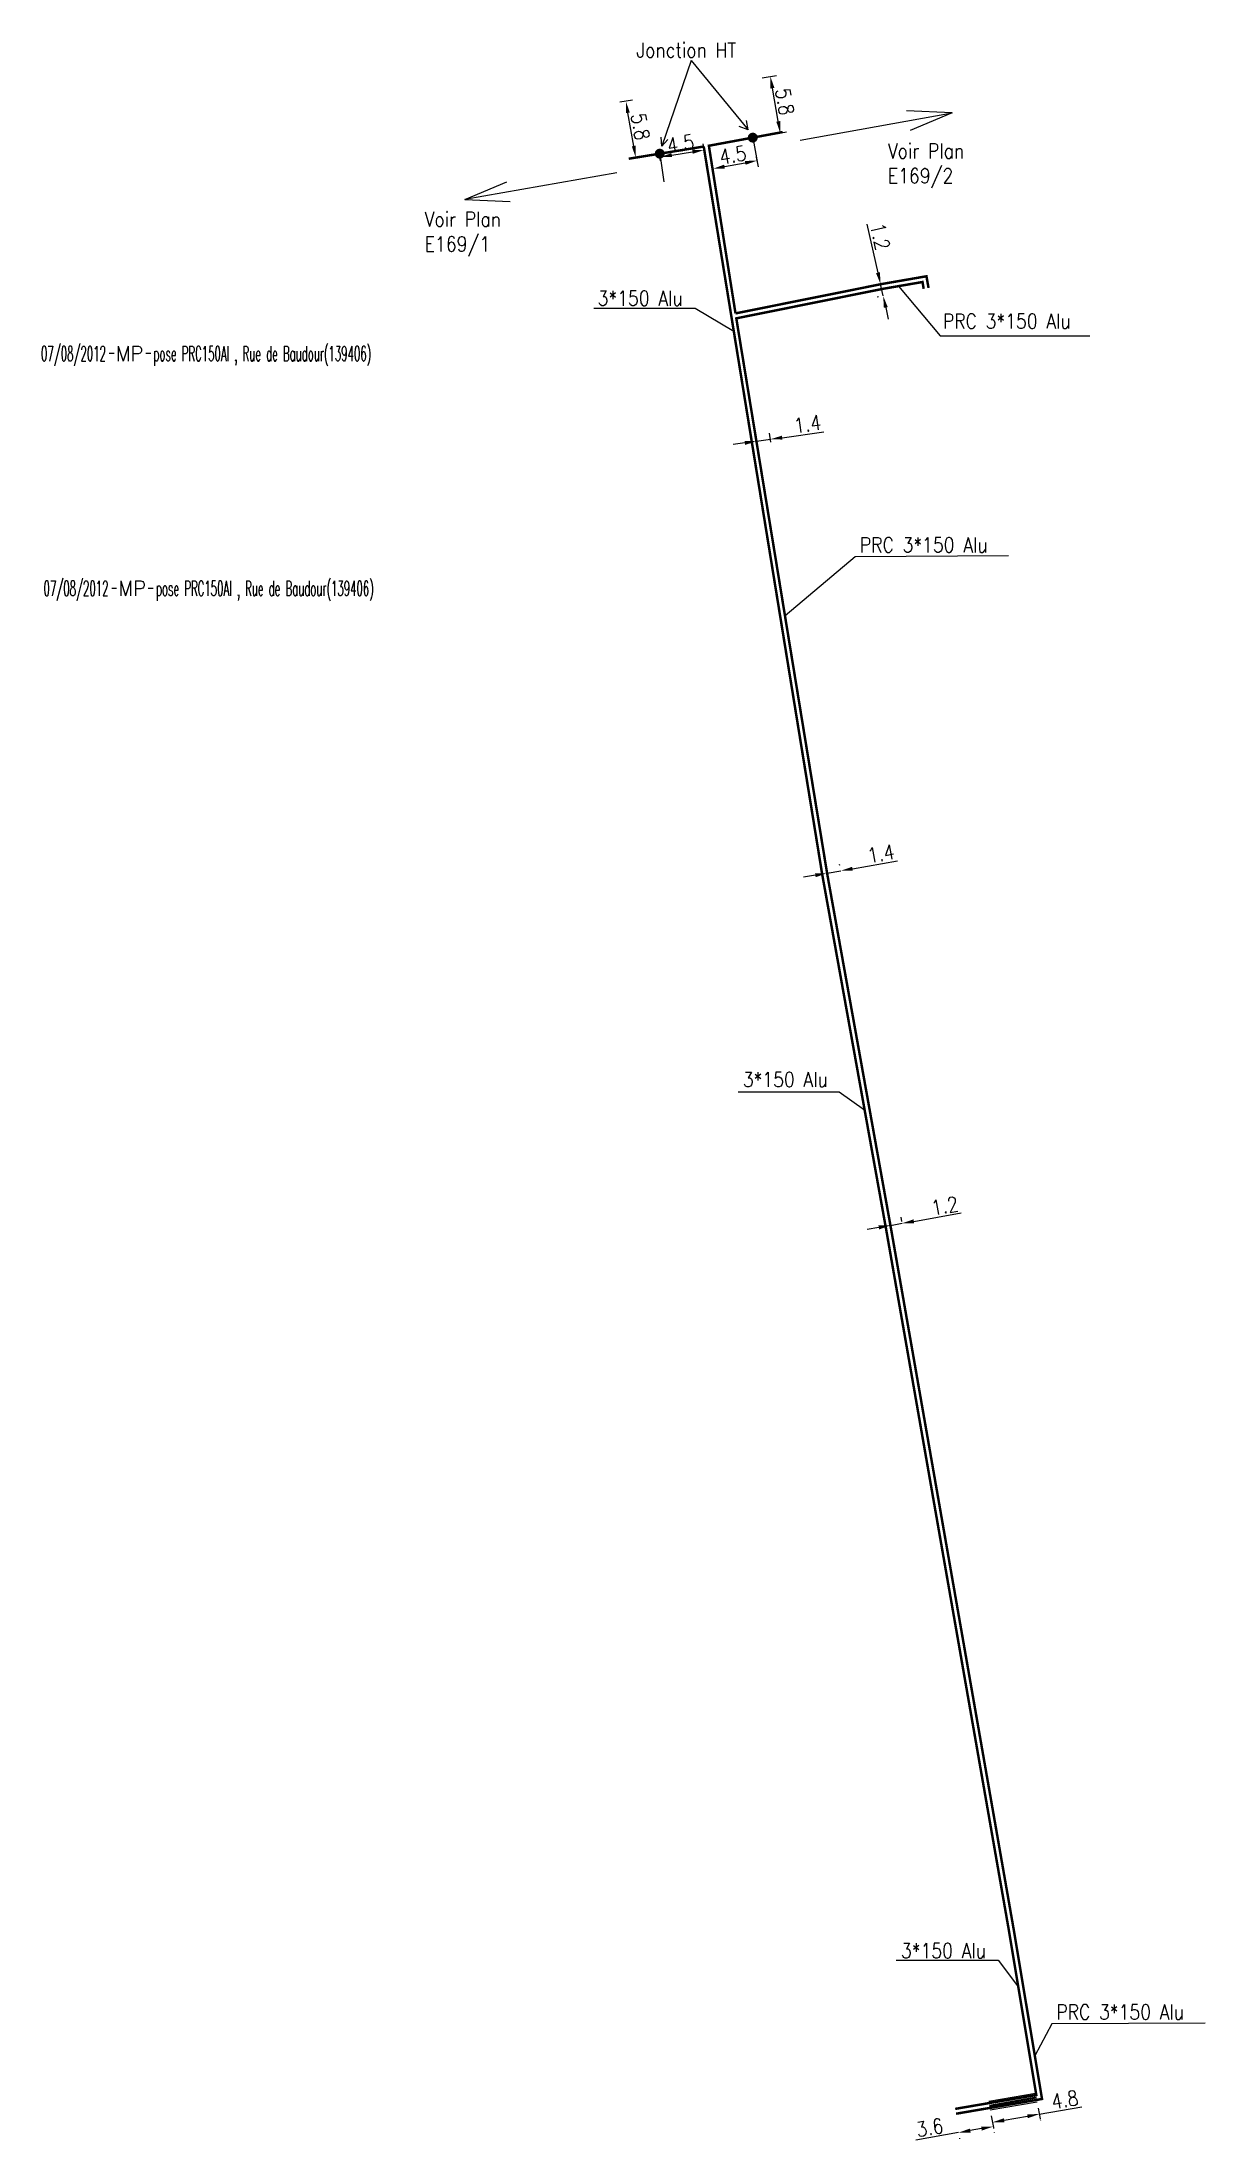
# Model space of a CAD drawing. Header units: millimetres. Extents: x 114996 to 116000, y 129210 to 129989.
# Drawn here: x 115522.5 to 115639.9, y 129581.3 to 129793.2 of the extents above; entities that cross this region are included whole.
import ezdxf
from ezdxf.enums import TextEntityAlignment as Align

# ---------------------------------------------------------------- set-up
doc = ezdxf.new("R2010")
doc.units = ezdxf.units.MM
doc.header["$PDMODE"] = 34
doc.layers.get('0').update_dxf_attribs({"linetype": 'CONTINUOUS'})
doc.layers.get('DEFPOINTS').update_dxf_attribs({"linetype": 'CONTINUOUS'})
for name, color, linetype in [('M_110', 1, 'M_ST_10'), ('M_400', 7, 'CONTINUOUS'), ('M_910', 7, 'CONTINUOUS')]:
    doc.layers.add(name, color=color, linetype=linetype)
doc.styles.get("Standard").update_dxf_attribs({"font": 'romans.shx', "width": 0.85})
doc.linetypes.add('M_ST_10', pattern='A,5,-0.3,["++",Standard,S=1,R=0,X=0,Y=-0.5],-2.8', length=8.1)
doc.dimstyles.get("Standard").update_dxf_attribs({"dimtxt": 1.5, "dimasz": 1.2, "dimexe": 0.625, "dimexo": 0.625, "dimgap": 0.25, "dimtad": 1, "dimdec": 1, "dimzin": 0, "dimdsep": 46, "dimtxsty": 'Standard', "dimcen": -0.5, "dimadec": 0, "dimazin": 0, "dimtfac": 1, "dimtdec": 1, "dimtmove": 0, "dimatfit": 3, "dimfxl": 0, "dimtolj": 1, "dimtzin": 0, "dimarcsym": 0})

msp = doc.modelspace()

# ---------------------------------------------------------------- texts
at = {"layer": 'M_110', "linetype": 'Continuous', "char_height": 1.5, "attachment_point": 1}
for s, insert, width in [('Jonction HT', (115582.48, 129793.12), 11.9188), ('Voir Plan\\PE169/2', (115607.86, 129782.93), 12.0452), ('Voir Plan\\PE169/1', (115561.1, 129776.04), 10.8948), ('3*150 Alu', (115578.56, 129768.06), 10.0124), ('PRC 3*150 Alu', (115613.42, 129765.75), 15.2967), ('PRC 3*150 Alu', (115605.03, 129743.15), 15.0186), ('3*150 Alu', (115593.22, 129689.17), 10.0124), ('3*150 Alu', (115609.19, 129601.19), 10.0124), ('PRC 3*150 Alu', (115624.87, 129594.99), 15.0186)]:
    msp.add_mtext(s, dxfattribs=dict(at, insert=insert, width=width))

# ---------------------------------------------------------------- blocks, each defined once
blk = doc.blocks.new('GIS_MODF')
at = {"color": 0, "linetype": 'Continuous', "flags": 128}
for points in [[(-2.18, -0.01), (-1.68, -0.01)], [(1.52, -0.01), (2.02, -0.01)]]:
    blk.add_lwpolyline(points, dxfattribs=at)
at = {"color": 0, "linetype": 'Continuous', "width": 0.5}
blk.add_attdef('DATE', text='', height=1.5, dxfattribs=at).set_placement((-2.5, -0.8), align=Align.RIGHT)
at = {"color": 0, "linetype": 'Continuous', "width": 1.771291}
blk.add_attdef('USER', text='', height=1.5, dxfattribs=at).set_placement((-1.51, -0.8), (1.28, -0.8), align=Align.FIT)
at = {"color": 0, "linetype": 'Continuous', "width": 0.5}
blk.add_attdef('DESC', (2.29, -0.8), '', height=1.5, dxfattribs=at)
blk = doc.blocks.new('*D69')
at = {"layer": 'DEFPOINTS', "color": 0, "linetype": 'Continuous', "transparency": 16777216}
for p in [(115601.74, 129709.17), (115603.1, 129709.49), (115603.11, 129709.41)]:
    blk.add_point(p, dxfattribs=at)
at = {"layer": 'M_110', "color": 0, "linetype": 'Continuous', "lineweight": -2, "transparency": 16777216}
for p, q in [((115601.63, 129709.79), (115601.61, 129709.86)), ((115603.01, 129710.03), (115602.99, 129710.11)), ((115604.28, 129709.7), (115608.84, 129710.49)), ((115600.54, 129709.04), (115599.36, 129708.84)), ((115601.72, 129709.25), (115603.1, 129709.49))]:
    blk.add_line(p, q, dxfattribs=at)
at = {"layer": 'M_110', "color": 0, "linetype": 'Continuous', "transparency": 16777216}
for points in [[(115604.25, 129709.89), (115604.32, 129709.5), (115603.1, 129709.49)], [(115600.51, 129709.24), (115600.57, 129708.84), (115601.72, 129709.25)]]:
    blk.add_solid(points, dxfattribs=at)
at = {"layer": 'M_110', "color": 0, "linetype": 'Continuous', "transparency": 16777216, "insert": (115607.16, 129711.22), "char_height": 1.5, "attachment_point": 5, "rotation": 9.9292}
blk.add_mtext('\\A1;1.4', dxfattribs=at)
blk = doc.blocks.new('*D70')
at = {"layer": 'DEFPOINTS', "color": 0, "linetype": 'Continuous', "transparency": 16777216}
for p in [(115594.47, 129782.18), (115590.01, 129781.36), (115594.65, 129781.2)]:
    blk.add_point(p, dxfattribs=at)
at = {"layer": 'M_110', "color": 0, "linetype": 'Continuous', "lineweight": -2, "transparency": 16777216}
for p, q in [((115590.12, 129780.74), (115590.3, 129779.77)), ((115591.37, 129780.6), (115593.47, 129780.99)), ((115594.58, 129781.56), (115594.76, 129780.59))]:
    blk.add_line(p, q, dxfattribs=at)
at = {"layer": 'M_110', "color": 0, "linetype": 'Continuous', "transparency": 16777216}
for points in [[(115591.33, 129780.8), (115591.4, 129780.4), (115590.19, 129780.38)], [(115593.43, 129781.18), (115593.5, 129780.79), (115594.65, 129781.2)]]:
    blk.add_solid(points, dxfattribs=at)
at = {"layer": 'M_110', "color": 0, "linetype": 'Continuous', "transparency": 16777216, "insert": (115592.2, 129781.77), "char_height": 1.5, "attachment_point": 5, "rotation": 10.4289}
blk.add_mtext('\\A1;4.5', dxfattribs=at)
blk = doc.blocks.new('*D71')
at = {"layer": 'DEFPOINTS', "color": 0, "linetype": 'Continuous', "transparency": 16777216}
for p in [(115596, 129753.07), (115596.12, 129752.17), (115594.74, 129751.97)]:
    blk.add_point(p, dxfattribs=at)
at = {"layer": 'M_110', "color": 0, "linetype": 'Continuous', "lineweight": -2, "transparency": 16777216}
for p, q in [((115593.42, 129752.7), (115592.23, 129752.53)), ((115594.65, 129752.59), (115594.52, 129753.49)), ((115594.61, 129752.87), (115596, 129753.07)), ((115596.04, 129752.79), (115595.91, 129753.68)), ((115597.18, 129753.23), (115601.39, 129753.83))]:
    blk.add_line(p, q, dxfattribs=at)
at = {"layer": 'M_110', "color": 0, "linetype": 'Continuous', "transparency": 16777216}
for points in [[(115593.39, 129752.9), (115593.45, 129752.5), (115594.61, 129752.87)], [(115597.16, 129753.43), (115597.21, 129753.04), (115596, 129753.07)]]:
    blk.add_solid(points, dxfattribs=at)
at = {"layer": 'M_110', "color": 0, "linetype": 'Continuous', "transparency": 16777216, "insert": (115599.74, 129754.61), "char_height": 1.5, "attachment_point": 5, "rotation": 8.1173}
blk.add_mtext('\\A1;1.4', dxfattribs=at)
blk = doc.blocks.new('*D72')
at = {"layer": 'DEFPOINTS', "color": 0, "linetype": 'Continuous', "transparency": 16777216}
for p in [(115589.32, 129782.29), (115585.02, 129780.58), (115589.48, 129781.31)]:
    blk.add_point(p, dxfattribs=at)
at = {"layer": 'M_110', "color": 0, "linetype": 'Continuous', "lineweight": -2, "transparency": 16777216}
for p, q in [((115584.92, 129781.2), (115584.76, 129782.18)), ((115586.04, 129781.76), (115588.14, 129782.1)), ((115589.38, 129781.93), (115589.22, 129782.91))]:
    blk.add_line(p, q, dxfattribs=at)
at = {"layer": 'M_110', "color": 0, "linetype": 'Continuous', "transparency": 16777216}
for points in [[(115586.01, 129781.96), (115586.08, 129781.56), (115584.86, 129781.57)], [(115588.11, 129782.3), (115588.17, 129781.9), (115589.32, 129782.29)]]:
    blk.add_solid(points, dxfattribs=at)
at = {"layer": 'M_110', "color": 0, "linetype": 'Continuous', "transparency": 16777216, "insert": (115586.93, 129782.92), "char_height": 1.5, "attachment_point": 5, "rotation": 9.2486}
blk.add_mtext('\\A1;4.5', dxfattribs=at)
blk = doc.blocks.new('*D73')
at = {"layer": 'DEFPOINTS', "color": 0, "linetype": 'Continuous', "transparency": 16777216}
for p in [(115594.56, 129789.45), (115596, 129789.71), (115595.55, 129783.74)]:
    blk.add_point(p, dxfattribs=at)
at = {"layer": 'M_110', "color": 0, "linetype": 'Continuous', "lineweight": -2, "transparency": 16777216}
for p, q in [((115595.17, 129789.56), (115596.62, 129789.81)), ((115596.79, 129785.18), (115596.21, 129788.53)), ((115596.17, 129783.85), (115597.62, 129784.1))]:
    blk.add_line(p, q, dxfattribs=at)
at = {"layer": 'M_110', "color": 0, "linetype": 'Continuous', "transparency": 16777216}
for points in [[(115596.41, 129788.56), (115596.01, 129788.49), (115596, 129789.71)], [(115596.99, 129785.21), (115596.6, 129785.14), (115597, 129783.99)]]:
    blk.add_solid(points, dxfattribs=at)
at = {"layer": 'M_110', "color": 0, "linetype": 'Continuous', "transparency": 16777216, "insert": (115597.46, 129787.16), "char_height": 1.5, "attachment_point": 5, "rotation": 279.9193}
blk.add_mtext('\\A1;5.8', dxfattribs=at)
blk = doc.blocks.new('*D74')
at = {"layer": 'DEFPOINTS', "color": 0, "linetype": 'Continuous', "transparency": 16777216}
for p in [(115607.27, 129768.75), (115607.39, 129767.55), (115607.53, 129767.58)]:
    blk.add_point(p, dxfattribs=at)
at = {"layer": 'M_110', "color": 0, "linetype": 'Continuous', "lineweight": -2, "transparency": 16777216}
for p, q in [((115606.87, 129769.89), (115605.78, 129774.79)), ((115606.66, 129768.62), (115606.52, 129768.59)), ((115606.92, 129767.45), (115606.78, 129767.41)), ((115607.39, 129767.55), (115607.13, 129768.72)), ((115607.65, 129766.38), (115607.91, 129765.21))]:
    blk.add_line(p, q, dxfattribs=at)
at = {"layer": 'M_110', "color": 0, "linetype": 'Continuous', "transparency": 16777216}
for points in [[(115607.06, 129769.94), (115606.67, 129769.85), (115607.13, 129768.72)], [(115607.85, 129766.42), (115607.46, 129766.34), (115607.39, 129767.55)]]:
    blk.add_solid(points, dxfattribs=at)
at = {"layer": 'M_110', "color": 0, "linetype": 'Continuous', "transparency": 16777216, "insert": (115607.08, 129773.55), "char_height": 1.5, "attachment_point": 5, "rotation": 282.5445}
blk.add_mtext('\\A1;1.2', dxfattribs=at)
blk = doc.blocks.new('*D75')
at = {"layer": 'DEFPOINTS', "color": 0, "linetype": 'Continuous', "transparency": 16777216}
for p in [(115581.41, 129787.21), (115582.69, 129787.44), (115583.69, 129781.72)]:
    blk.add_point(p, dxfattribs=at)
at = {"layer": 'M_110', "color": 0, "linetype": 'Continuous', "lineweight": -2, "transparency": 16777216}
for p, q in [((115582.08, 129787.33), (115580.8, 129787.1)), ((115582.2, 129782.68), (115581.62, 129786.03)), ((115583.08, 129781.62), (115581.79, 129781.39))]:
    blk.add_line(p, q, dxfattribs=at)
at = {"layer": 'M_110', "color": 0, "linetype": 'Continuous', "transparency": 16777216}
for points in [[(115581.81, 129786.06), (115581.42, 129786), (115581.41, 129787.21)], [(115582.4, 129782.72), (115582.01, 129782.65), (115582.41, 129781.5)]]:
    blk.add_solid(points, dxfattribs=at)
at = {"layer": 'M_110', "color": 0, "linetype": 'Continuous', "transparency": 16777216, "insert": (115582.88, 129784.64), "char_height": 1.5, "attachment_point": 5, "rotation": 279.9193}
blk.add_mtext('\\A1;5.8', dxfattribs=at)
blk = doc.blocks.new('*D76')
at = {"layer": 'DEFPOINTS', "color": 0, "linetype": 'Continuous', "transparency": 16777216}
for p in [(115609.3, 129673.89), (115608.2, 129673.25), (115609.38, 129673.46)]:
    blk.add_point(p, dxfattribs=at)
at = {"layer": 'M_110', "color": 0, "linetype": 'Continuous', "lineweight": -2, "transparency": 16777216}
for p, q in [((115608.09, 129673.87), (115608.01, 129674.29)), ((115608.12, 129673.68), (115609.3, 129673.89)), ((115609.27, 129674.07), (115609.2, 129674.5)), ((115610.49, 129674.09), (115615.25, 129674.94)), ((115606.94, 129673.47), (115605.76, 129673.26))]:
    blk.add_line(p, q, dxfattribs=at)
at = {"layer": 'M_110', "color": 0, "linetype": 'Continuous', "transparency": 16777216}
for points in [[(115606.91, 129673.67), (115606.98, 129673.27), (115608.12, 129673.68)], [(115610.45, 129674.29), (115610.52, 129673.9), (115609.3, 129673.89)]]:
    blk.add_solid(points, dxfattribs=at)
at = {"layer": 'M_110', "color": 0, "linetype": 'Continuous', "transparency": 16777216, "insert": (115613.6, 129675.66), "char_height": 1.5, "attachment_point": 5, "rotation": 10.0187}
blk.add_mtext('\\A1;1.2', dxfattribs=at)
blk = doc.blocks.new('*D77')
at = {"layer": 'DEFPOINTS', "color": 0, "linetype": 'Continuous', "transparency": 16777216}
for p in [(115618.49, 129582.73), (115618.5, 129582.67), (115614.99, 129582.12)]:
    blk.add_point(p, dxfattribs=at)
at = {"layer": 'M_400', "color": 0, "linetype": 'Continuous', "lineweight": -2, "transparency": 16777216}
for p, q in [((115615, 129582.06), (115610.7, 129581.31)), ((115615.1, 129581.5), (115615.11, 129581.45)), ((115617.32, 129582.47), (115616.18, 129582.27)), ((115618.6, 129582.11), (115618.61, 129582.06))]:
    blk.add_line(p, q, dxfattribs=at)
at = {"layer": 'M_400', "color": 0, "linetype": 'Continuous', "transparency": 16777216}
for points in [[(115617.28, 129582.66), (115617.35, 129582.27), (115618.5, 129582.67)], [(115616.15, 129582.47), (115616.22, 129582.07), (115615, 129582.06)]]:
    blk.add_solid(points, dxfattribs=at)
at = {"layer": 'M_400', "color": 0, "linetype": 'Continuous', "transparency": 16777216, "insert": (115612.09, 129582.57), "char_height": 1.5, "attachment_point": 5, "rotation": 9.8764}
blk.add_mtext('\\A1;3.6', dxfattribs=at)
blk = doc.blocks.new('*D78')
at = {"layer": 'DEFPOINTS', "color": 0, "linetype": 'Continuous', "transparency": 16777216}
for p in [(115618.41, 129583.18), (115623.14, 129584), (115623.15, 129583.93)]:
    blk.add_point(p, dxfattribs=at)
at = {"layer": 'M_400', "color": 0, "linetype": 'Continuous', "lineweight": -2, "transparency": 16777216}
for p, q in [((115623.15, 129583.93), (115627.46, 129584.68)), ((115618.52, 129582.56), (115618.53, 129582.49)), ((115619.61, 129583.31), (115621.97, 129583.72)), ((115623.25, 129583.39), (115623.26, 129583.31))]:
    blk.add_line(p, q, dxfattribs=at)
at = {"layer": 'M_400', "color": 0, "linetype": 'Continuous', "transparency": 16777216}
for points in [[(115619.57, 129583.51), (115619.64, 129583.11), (115618.42, 129583.1)], [(115621.94, 129583.92), (115622, 129583.52), (115623.15, 129583.93)]]:
    blk.add_solid(points, dxfattribs=at)
at = {"layer": 'M_400', "color": 0, "linetype": 'Continuous', "transparency": 16777216, "insert": (115625.73, 129585.39), "char_height": 1.5, "attachment_point": 5, "rotation": 9.8764}
blk.add_mtext('\\A1;4.8', dxfattribs=at)

# ---------------------------------------------------------------- dimensions: what is measured, and where the dimension line sits
at = {"layer": 'M_110', "linetype": 'Continuous'}
for base, p1, p2, angle, picture, middle in [((115596, 129789.71), (115595.55, 129783.74), (115594.56, 129789.45), 279.9193, '*D73', (115596.48, 129786.99)), ((115581.41, 129787.21), (115583.69, 129781.72), (115582.69, 129787.44), 279.9193, '*D75', (115581.89, 129784.46)), ((115589.32, 129782.29), (115585.02, 129780.58), (115589.48, 129781.31), 9.2486, '*D72', (115587.09, 129781.93)), ((115594.65, 129781.2), (115590.01, 129781.36), (115594.47, 129782.18), 10.4289, '*D70', (115592.38, 129780.79)), ((115607.39, 129767.55), (115607.27, 129768.75), (115607.53, 129767.58), 282.5445, '*D74', (115606.1, 129773.33)), ((115596, 129753.07), (115594.74, 129751.97), (115596.12, 129752.17), 8.1173, '*D71', (115599.88, 129753.62)), ((115603.1, 129709.49), (115601.74, 129709.17), (115603.11, 129709.41), 9.9292, '*D69', (115607.34, 129710.23)), ((115609.3, 129673.89), (115608.2, 129673.25), (115609.38, 129673.46), 10.0187, '*D76', (115613.77, 129674.68))]:
    dim = msp.add_linear_dim(base=base, p1=p1, p2=p2, angle=angle, dimstyle='Standard', dxfattribs=at)
    dim.commit()
    dim.dimension.update_dxf_attribs({"geometry": picture, "text_midpoint": middle, "dimtype": 160})
at = {"layer": 'M_400', "linetype": 'Continuous'}
for base, p1, p2, picture, middle in [((115623.15, 129583.93), (115618.41, 129583.18), (115623.14, 129584), '*D78', (115625.9, 129584.4)), ((115618.5, 129582.67), (115614.99, 129582.12), (115618.49, 129582.73), '*D77', (115612.26, 129581.59))]:
    dim = msp.add_linear_dim(base=base, p1=p1, p2=p2, angle=9.8764, dimstyle='Standard', dxfattribs=at)
    dim.commit()
    dim.dimension.update_dxf_attribs({"geometry": picture, "text_midpoint": middle, "dimtype": 160})

# ---------------------------------------------------------------- linework, layer by layer
at = {"layer": 'M_110', "linetype": 'Continuous'}
for p, q in [((115588.01, 129791.32), (115585.05, 129782.68)), ((115588.01, 129791.32), (115593.75, 129784.32)), ((115599, 129783.27), (115614.36, 129786.04)), ((115580.51, 129779.99), (115565.14, 129777.29))]:
    msp.add_line(p, q, dxfattribs=at)
at = {"layer": 'M_110'}
for p, q in [((115614.36, 129786.04), (115609.76, 129786.25)), ((115614.36, 129786.04), (115610.12, 129784.24)), ((115593.75, 129784.32), (115592.86, 129784.67)), ((115593.75, 129784.32), (115593.58, 129785.27)), ((115584.83, 129781.91), (115585.24, 129779.08)), ((115585.05, 129782.68), (115584.99, 129783.57)), ((115585.05, 129782.68), (115585.64, 129783.35)), ((115594.22, 129783.53), (115594.7, 129780.91)), ((115565.14, 129777.29), (115569.39, 129779.07)), ((115565.14, 129777.29), (115569.74, 129777.07))]:
    msp.add_line(p, q, dxfattribs=at)
at = {"layer": 'M_110', "const_width": 0.25, "flags": 128}
for points in [[(115592.48, 129765.78), (115589.79, 129782.71), (115597.24, 129784.09)], [(115589.27, 129782.63), (115581.7, 129781.4)], [(115614.66, 129584.46), (115622.85, 129585.86), (115620.09, 129602.44), (115607.71, 129673.16), (115601.24, 129709.09), (115589.27, 129782.63)], [(115611.97, 129768.35), (115611.76, 129769.53), (115607.27, 129768.75), (115592.48, 129765.78)]]:
    msp.add_lwpolyline(points, dxfattribs=at)
at = {"layer": 'M_110', "const_width": 0.5, "flags": 128}
for points in [[(115593.97, 129783.53, 1), (115594.47, 129783.53, 1)], [(115584.58, 129781.91, 1), (115585.08, 129781.91, 1)]]:
    msp.add_lwpolyline(points, format="xyb", close=True, dxfattribs=at)
at = {"layer": 'M_110', "flags": 128}
msp.add_lwpolyline([(115611.48, 129768.26, 0.25, 0.25, 0), (115611.36, 129768.95, 0.25, 0.25, 0), (115607.36, 129768.26, 0.25, 0.25, 0), (115592.56, 129765.28, 0.25, 0.25, 0), (115601.74, 129709.17, 0.25, 0.25, 0), (115608.2, 129673.25, 0.25, 0.25, 0), (115620.58, 129602.52, 0.25, 0.25, 0), (115623.43, 129585.46, 0.25, 0.25, 0), (115623.43, 129585.46, 0.25, 0.25, 0), (115614.75, 129583.97, 0, 0, 0)], format="xyseb", dxfattribs=at)
at = {"layer": 'M_110', "linetype": 'Continuous', "flags": 128}
for points in [[(115608.94, 129768.53), (115613.14, 129763.52), (115628.26, 129763.52)], [(115578.19, 129766.3), (115588.39, 129766.3), (115592.3, 129763.99)], [(115620.05, 129741.29), (115604.56, 129741.2), (115597.48, 129735.23)], [(115592.75, 129687.18), (115602.95, 129687.18), (115605.51, 129685.36)], [(115608.71, 129599.49), (115619, 129599.49), (115621.04, 129596.76)], [(115639.89, 129593.13), (115624.41, 129593.04), (115622.7, 129589.81)]]:
    msp.add_lwpolyline(points, dxfattribs=at)
at = {"layer": 'M_400'}
for p, q in [((115618.05, 129585.25), (115622.78, 129586.06)), ((115618.12, 129584.85), (115622.85, 129585.66)), ((115618.14, 129584.75), (115622.87, 129585.56)), ((115618.2, 129584.36), (115622.94, 129585.17))]:
    msp.add_line(p, q, dxfattribs=at)
at = {"layer": 'M_400', "flags": 128}
for points in [[(115618.31, 129583.75), (115618.52, 129582.58)], [(115623.05, 129584.54), (115623.24, 129583.45)]]:
    msp.add_lwpolyline(points, dxfattribs=at)

# ---------------------------------------------------------------- block references
at = {"layer": 'M_910'}
ref = msp.add_blockref('GIS_MODF', (115531.41, 129761.77), dxfattribs=at)
ref.add_attrib('DATE', '07/08/2012', dxfattribs={"layer": '0', "color": 0, "linetype": 'Continuous', "height": 1.5, "width": 0.5}).set_placement((115528.91, 129760.97), align=Align.RIGHT)
ref.add_attrib('USER', 'MP', dxfattribs={"layer": '0', "color": 0, "linetype": 'Continuous', "height": 1.5, "width": 0.927819}).set_placement((115529.91, 129760.97), (115532.69, 129760.97), align=Align.FIT)
ref.add_attrib('DESC', 'pose PRC150Al , Rue de Baudour(139406)', (115533.7, 129760.97), dxfattribs={"layer": '0', "color": 0, "linetype": 'Continuous', "height": 1.5, "width": 0.5})
ref = msp.add_blockref('GIS_MODF', (115531.67, 129738.05), dxfattribs=at)
ref.add_attrib('DATE', '07/08/2012', dxfattribs={"layer": '0', "color": 0, "linetype": 'Continuous', "height": 1.5, "width": 0.5}).set_placement((115529.17, 129737.26), align=Align.RIGHT)
ref.add_attrib('USER', 'MP', dxfattribs={"layer": '0', "color": 0, "linetype": 'Continuous', "height": 1.5, "width": 0.927819}).set_placement((115530.16, 129737.26), (115532.94, 129737.26), align=Align.FIT)
ref.add_attrib('DESC', 'pose PRC150Al , Rue de Baudour(139406)', (115533.96, 129737.26), dxfattribs={"layer": '0', "color": 0, "linetype": 'Continuous', "height": 1.5, "width": 0.5})

msp.set_redraw_order([(e.dxf.handle, doc.entitydb.next_handle()) for e in msp.query("TEXT MTEXT ATTDEF DIMENSION ARC_DIMENSION")])  # texts and dimensions are drawn at this point

doc.saveas('drawing.dxf')
